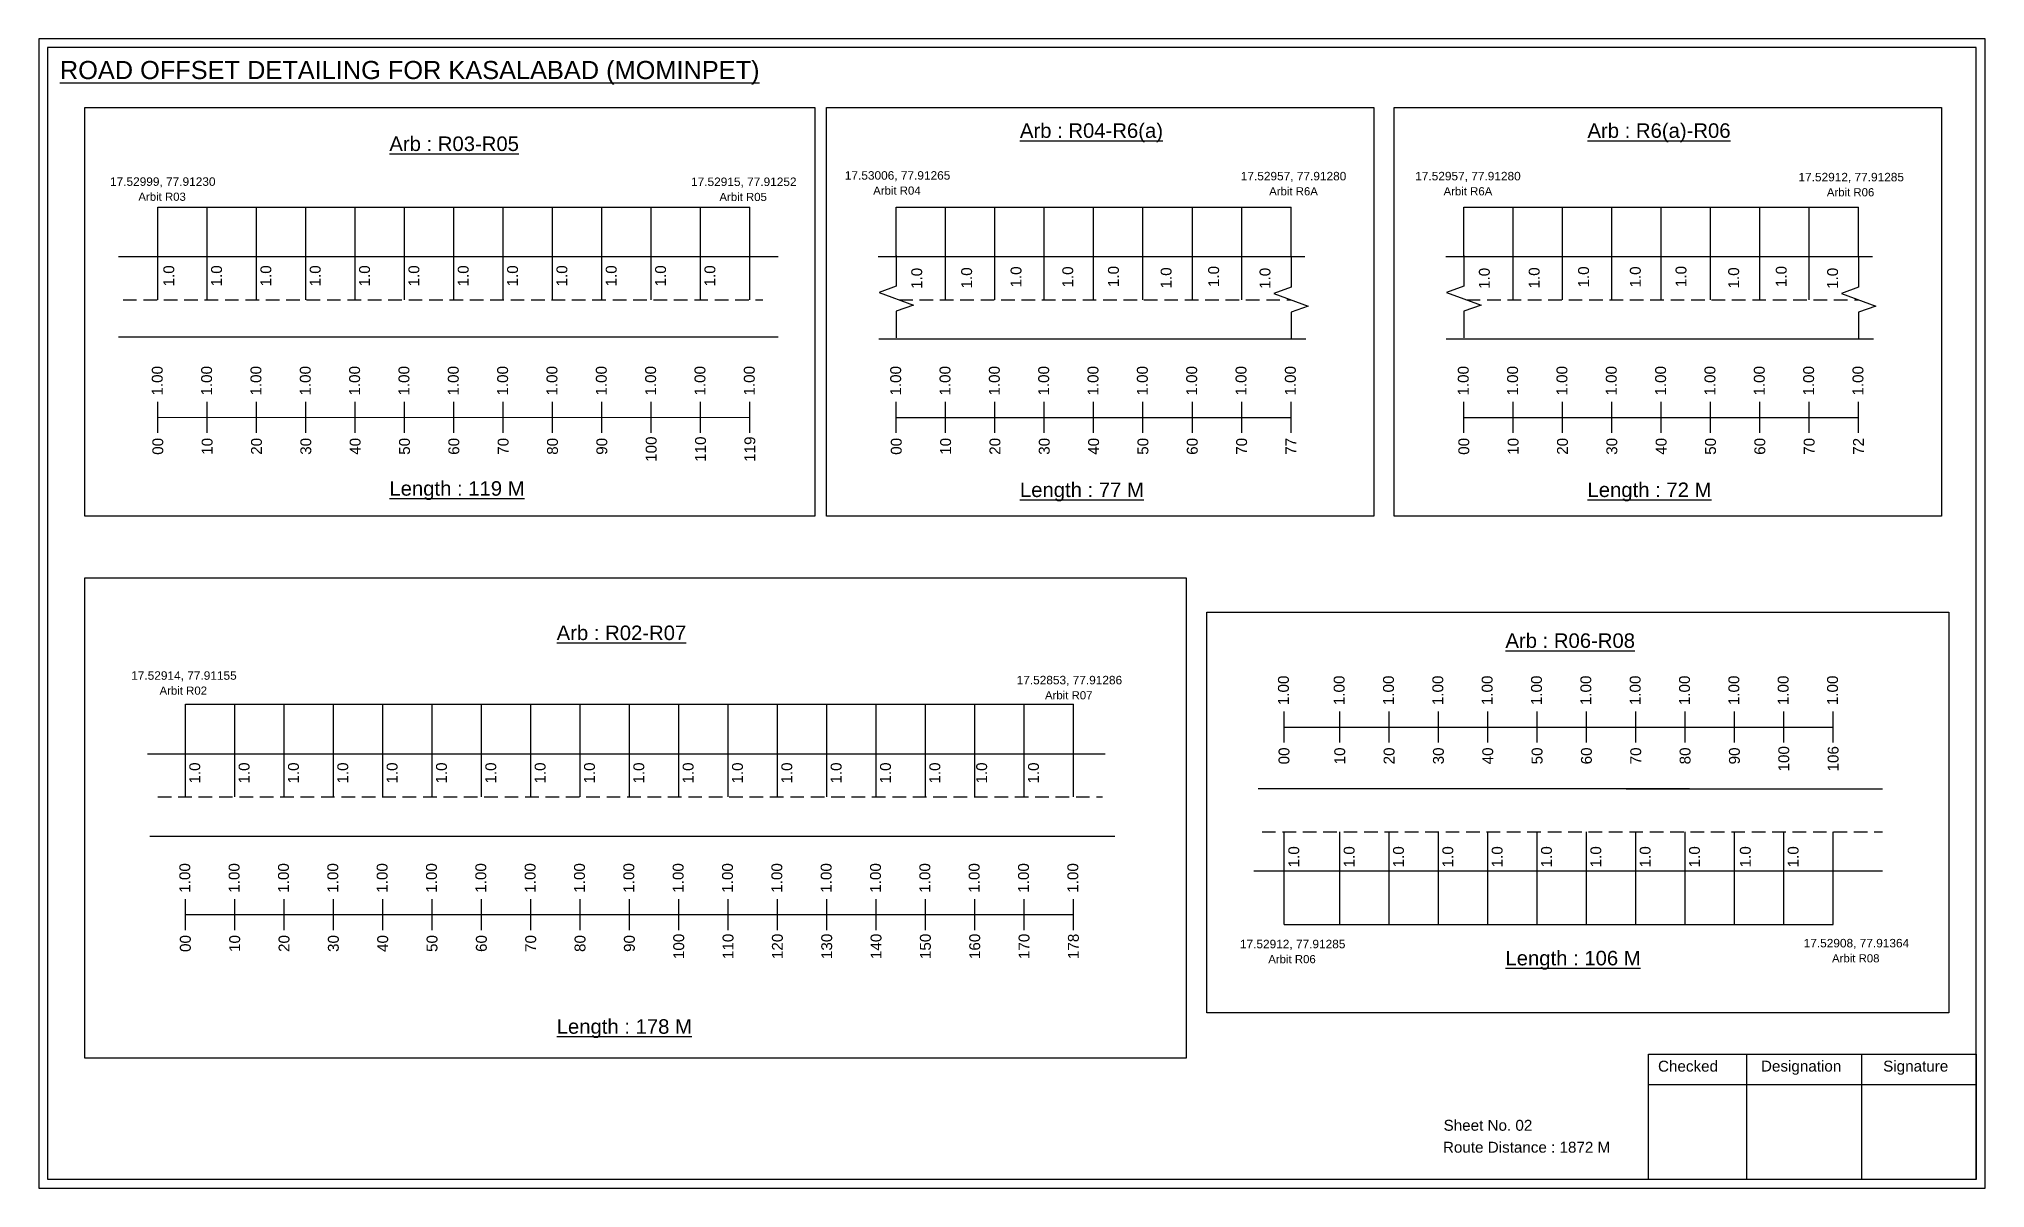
# Model space of a CAD drawing. Header units: inches. Extents: x 657 to 4707, y 164 to 1513.
# Drawn here: x 2024 to 2560, y 164 to 481 of the extents above; entities that cross this region are included whole.
import ezdxf

# ---------------------------------------------------------------- set-up
doc = ezdxf.new("R2010")
doc.units = ezdxf.units.IN
doc.header["$MEASUREMENT"] = 0
doc.linetypes.add('DASHED2', pattern=[0.375, 0.25, -0.125])
doc.layers.add('PDF_Geometry', color=7, linetype='Continuous')
doc.layers.add('PDF_Text', color=5, linetype='Continuous')
doc.styles.add('PDF Arial', font='arial.ttf')
doc.styles.get("Standard").update_dxf_attribs({"font": 'arial.ttf'})

msp = doc.modelspace()

# ---------------------------------------------------------------- texts
at = {"color": 242, "true_color": 0xcd2027}
for s, height, p in [('%%UROAD OFFSET DETAILING FOR KASALABAD (MOMINPET)', 5, (2029.79, 469.56)), ('%%UArb : R04-R6(a)', 4, (2294.44, 453.37)), ('%%UArb : R6(a)-R06', 4, (2450.89, 453.37)), ('%%UArb : R03-R05', 4, (2120.62, 449.74)), ('%%ULength : 119 M', 4, (2120.62, 354.74)), ('%%ULength : 77 M', 4, (2294.44, 354.37)), ('%%ULength : 72 M', 4, (2450.89, 354.37)), ('%%UArb : R02-R07', 4, (2166.74, 314.95)), ('%%UArb : R06-R08', 4, (2428.27, 312.8)), ('%%ULength : 106 M', 4, (2428.27, 225.3)), ('%%ULength : 178 M', 4, (2166.74, 206.45))]:
    msp.add_text(s, height=height, dxfattribs=at).set_placement(p)
at = {"color": 5}
for s, height, p in [('17.52999, 77.91230', 2.34, (2043.61, 440.14)), ('17.52915, 77.91252', 2.34, (2203.78, 440.09)), ('17.53006, 77.91265', 2.34, (2246.17, 441.84)), ('Arbit R04', 2.246, (2253.99, 437.71)), ('17.52957, 77.91280', 2.34, (2355.32, 441.65)), ('17.52957, 77.91280', 2.34, (2403.4, 441.65)), ('17.52912, 77.91285', 2.34, (2509.05, 441.38)), ('Arbit R03', 2.246, (2051.43, 436.02)), ('Arbit R05', 2.246, (2211.6, 435.96)), ('Arbit R6A', 2.246, (2363.14, 437.52)), ('Arbit R6A', 2.246, (2411.22, 437.52)), ('Arbit R06', 2.246, (2516.87, 437.25)), ('17.52914, 77.91155', 2.34, (2049.45, 304.01)), ('Arbit R02', 2.246, (2057.27, 299.89)), ('17.52853, 77.91286', 2.34, (2293.53, 302.75)), ('Arbit R07', 2.246, (2301.35, 298.62)), ('17.52912, 77.91285', 2.34, (2355.08, 230.01)), ('17.52908, 77.91364', 2.34, (2510.48, 230.25)), ('Arbit R06', 2.246, (2362.9, 225.89)), ('Arbit R08', 2.246, (2518.3, 226.12))]:
    msp.add_text(s, height=height, dxfattribs=at).set_placement(p)
for p in [(2061.31, 412.41), (2074.47, 412.41), (2088.07, 412.41), (2101.67, 412.41), (2115.27, 412.41), (2128.87, 412.41), (2142.47, 412.41), (2156.07, 412.41), (2169.67, 412.41), (2183.27, 412.41), (2196.87, 412.41), (2210.47, 412.41), (2267.49, 411.72), (2281.24, 411.85), (2294.86, 412.11), (2309.12, 412.11), (2321.71, 412.23), (2336.23, 411.85), (2349.33, 412.23), (2363.49, 411.73), (2423.95, 411.72), (2437.69, 411.85), (2451.31, 412.11), (2465.57, 412.11), (2478.16, 412.23), (2492.68, 411.85), (2505.79, 412.23), (2519.95, 411.73), (2068.47, 275.39), (2082.07, 275.39), (2095.67, 275.39), (2109.27, 275.39), (2122.87, 275.39), (2136.47, 275.39), (2150.07, 275.39), (2163.67, 275.39), (2177.27, 275.39), (2190.87, 275.39), (2204.47, 275.39), (2218.07, 275.39), (2231.67, 275.39), (2245.27, 275.39), (2258.87, 275.39), (2272.47, 275.39), (2285.38, 275.39), (2299.67, 275.39), (2371.42, 252.31), (2386.68, 252.31), (2400.28, 252.31), (2413.88, 252.31), (2427.48, 252.31), (2441.08, 252.31), (2454.68, 252.31), (2468.28, 252.31), (2481.88, 252.31), (2495.9, 252.31), (2509.08, 252.31)]:
    msp.add_text('1.0', height=3, rotation=90).set_placement(p)
at = {"color": 217, "true_color": 0x93278f}
for s, p in [('1.00', (2058.13, 382.33)), ('1.00', (2071.73, 382.33)), ('1.00', (2085.33, 382.33)), ('1.00', (2098.93, 382.33)), ('1.00', (2112.53, 382.33)), ('1.00', (2126.13, 382.33)), ('1.00', (2139.73, 382.33)), ('1.00', (2153.33, 382.33)), ('1.00', (2166.93, 382.33)), ('1.00', (2180.53, 382.33)), ('1.00', (2194.13, 382.33)), ('1.00', (2207.73, 382.33)), ('1.00', (2221.33, 382.34)), ('1.00', (2261.68, 382.33)), ('1.00', (2275.28, 382.33)), ('1.00', (2288.88, 382.33)), ('1.00', (2302.48, 382.33)), ('1.00', (2316.08, 382.33)), ('1.00', (2329.68, 382.33)), ('1.00', (2343.28, 382.33)), ('1.00', (2356.88, 382.33)), ('1.00', (2370.48, 382.33)), ('1.00', (2418.14, 382.33)), ('1.00', (2431.74, 382.33)), ('1.00', (2445.34, 382.33)), ('1.00', (2458.94, 382.33)), ('1.00', (2472.54, 382.33)), ('1.00', (2486.14, 382.33)), ('1.00', (2499.74, 382.33)), ('1.00', (2513.34, 382.33)), ('1.00', (2526.94, 382.33)), ('00', (2058.28, 366.01)), ('10', (2071.88, 366.01)), ('20', (2085.48, 366.01)), ('30', (2099.08, 366.01)), ('40', (2112.68, 366.01)), ('50', (2126.28, 366.01)), ('60', (2139.88, 366.01)), ('70', (2153.48, 366.01)), ('80', (2167.08, 366.01)), ('90', (2180.68, 366.01)), ('100', (2194.28, 364.06)), ('110', (2207.88, 364.06)), ('119', (2221.48, 364.06)), ('00', (2261.84, 366.01)), ('10', (2275.44, 366.01)), ('20', (2289.04, 366.01)), ('30', (2302.64, 366.01)), ('40', (2316.24, 366.01)), ('50', (2329.84, 366.01)), ('60', (2343.44, 366.01)), ('70', (2357.04, 366.01)), ('77', (2370.64, 366.01)), ('00', (2418.29, 366.01)), ('10', (2431.89, 366.01)), ('20', (2445.49, 366.01)), ('30', (2459.09, 366.01)), ('40', (2472.69, 366.01)), ('50', (2486.29, 366.01)), ('60', (2499.89, 366.01)), ('70', (2513.49, 366.01)), ('72', (2527.09, 366.01)), ('1.00', (2368.57, 297.01)), ('1.00', (2383.93, 297.01)), ('1.00', (2397.53, 297.01)), ('1.00', (2411.13, 297.01)), ('1.00', (2424.73, 297.01)), ('1.00', (2438.33, 297.01)), ('1.00', (2451.93, 297.01)), ('1.00', (2465.53, 297.01)), ('1.00', (2479.13, 297.01)), ('1.00', (2492.73, 297.01)), ('1.00', (2506.33, 297.01)), ('1.00', (2519.93, 297.01)), ('00', (2368.72, 280.69)), ('10', (2384.09, 280.69)), ('20', (2397.69, 280.69)), ('30', (2411.29, 280.69)), ('40', (2424.89, 280.69)), ('50', (2438.49, 280.69)), ('60', (2452.09, 280.69)), ('70', (2465.69, 280.69)), ('80', (2479.29, 280.69)), ('90', (2492.89, 280.69)), ('100', (2506.49, 278.74)), ('106', (2520.09, 278.74)), ('1.00', (2065.72, 245.31)), ('1.00', (2079.32, 245.31)), ('1.00', (2092.92, 245.31)), ('1.00', (2106.52, 245.31)), ('1.00', (2120.12, 245.31)), ('1.00', (2133.72, 245.31)), ('1.00', (2147.32, 245.31)), ('1.00', (2160.92, 245.31)), ('1.00', (2174.52, 245.31)), ('1.00', (2188.12, 245.31)), ('1.00', (2201.72, 245.31)), ('1.00', (2215.32, 245.31)), ('1.00', (2228.92, 245.31)), ('1.00', (2242.52, 245.31)), ('1.00', (2256.12, 245.31)), ('1.00', (2269.72, 245.31)), ('1.00', (2283.32, 245.31)), ('1.00', (2296.92, 245.31)), ('1.00', (2310.52, 245.31)), ('00', (2065.87, 228.99)), ('10', (2079.47, 228.99)), ('20', (2093.07, 228.99)), ('30', (2106.67, 228.99)), ('40', (2120.27, 228.99)), ('50', (2133.87, 228.99)), ('60', (2147.47, 228.99)), ('70', (2161.07, 228.99)), ('80', (2174.67, 228.99)), ('90', (2188.27, 228.99)), ('100', (2201.87, 227.03)), ('110', (2215.47, 227.03)), ('120', (2229.07, 227.03)), ('130', (2242.67, 227.03)), ('140', (2256.27, 227.03)), ('150', (2269.87, 227.03)), ('160', (2283.47, 227.03)), ('170', (2297.07, 227.03)), ('178', (2310.67, 227.03))]:
    msp.add_text(s, height=3, rotation=90, dxfattribs=at).set_placement(p)
for s, p in [('Sheet No. 02', (2411.22, 179.72)), ('Route Distance : 1872 M', (2411.04, 173.67))]:
    msp.add_text(s, height=3).set_placement(p)
at = {"layer": 'PDF_Text', "color": 7, "attachment_point": 7, "style": 'PDF Arial'}
for s, insert, char_height in [('Checked', (2470.33, 195.97), 3.001), ('Designation', (2498.71, 195.13), 3.0006), ('Signature', (2532.39, 195.13), 3.001)]:
    msp.add_mtext(s, dxfattribs=dict(at, insert=insert, char_height=char_height))

# ---------------------------------------------------------------- linework, layer by layer
at = {"color": 5}
for p, q in [((2056.8, 434.27), (2220, 434.27)), ((2260.36, 434.27), (2369.16, 434.27)), ((2416.82, 434.27), (2525.62, 434.27)), ((2064.4, 297.25), (2309.2, 297.25)), ((2367.24, 236.58), (2518.61, 236.58))]:
    msp.add_line(p, q, dxfattribs=at)
for p, q in [((2056.8, 408.74), (2056.8, 434.27)), ((2070.4, 408.74), (2070.4, 434.27)), ((2084, 408.74), (2084, 434.27)), ((2097.6, 408.74), (2097.6, 434.27)), ((2111.2, 408.74), (2111.2, 434.27)), ((2124.8, 408.74), (2124.8, 434.27)), ((2138.4, 408.74), (2138.4, 434.27)), ((2152, 408.74), (2152, 434.27)), ((2165.6, 408.74), (2165.6, 434.27)), ((2179.2, 408.74), (2179.2, 434.27)), ((2192.8, 408.74), (2192.8, 434.27)), ((2206.4, 408.74), (2206.4, 434.27)), ((2220, 408.74), (2220, 434.27)), ((2260.36, 420.63), (2260.36, 434.27)), ((2273.96, 408.74), (2273.96, 434.27)), ((2287.56, 408.74), (2287.56, 434.27)), ((2301.16, 408.74), (2301.16, 434.27)), ((2314.76, 408.74), (2314.76, 434.27)), ((2328.36, 408.74), (2328.36, 434.27)), ((2341.96, 408.74), (2341.96, 434.27)), ((2355.56, 408.74), (2355.56, 434.27)), ((2369.16, 420.62), (2369.16, 434.27)), ((2416.82, 420.63), (2416.82, 434.27)), ((2430.42, 408.74), (2430.42, 434.27)), ((2444.02, 408.74), (2444.02, 434.27)), ((2457.62, 408.74), (2457.62, 434.27)), ((2471.22, 408.74), (2471.22, 434.27)), ((2484.82, 408.74), (2484.82, 434.27)), ((2498.42, 408.74), (2498.42, 434.27)), ((2512.02, 408.74), (2512.02, 434.27)), ((2525.62, 420.62), (2525.62, 434.27)), ((2045.92, 420.62), (2227.83, 420.62)), ((2255.36, 420.62), (2372.98, 420.68)), ((2411.82, 420.62), (2529.43, 420.68)), ((2227.83, 398.43), (2045.92, 398.43)), ((2255.51, 397.93), (2373.29, 397.93)), ((2411.96, 397.93), (2529.74, 397.93)), ((2064.4, 271.71), (2064.4, 297.25)), ((2078, 271.71), (2078, 297.25)), ((2091.6, 271.71), (2091.6, 297.25)), ((2105.2, 271.71), (2105.2, 297.25)), ((2118.8, 271.71), (2118.8, 297.25)), ((2132.4, 271.71), (2132.4, 297.25)), ((2146, 271.71), (2146, 297.25)), ((2159.6, 271.71), (2159.6, 297.25)), ((2173.2, 271.71), (2173.2, 297.25)), ((2186.8, 271.71), (2186.8, 297.25)), ((2200.4, 271.71), (2200.4, 297.25)), ((2214, 271.71), (2214, 297.25)), ((2227.6, 271.71), (2227.6, 297.25)), ((2241.2, 271.71), (2241.2, 297.25)), ((2254.8, 271.71), (2254.8, 297.25)), ((2268.4, 271.71), (2268.4, 297.25)), ((2282, 271.71), (2282, 297.25)), ((2295.6, 271.71), (2295.6, 297.25)), ((2309.2, 271.71), (2309.2, 297.25)), ((2053.9, 283.6), (2317.94, 283.6)), ((2479.01, 273.99), (2360.15, 273.99)), ((2461.53, 273.99), (2532.21, 273.99)), ((2054.57, 260.91), (2320.56, 260.91)), ((2367.24, 236.58), (2367.24, 262.11)), ((2382.61, 236.58), (2382.61, 262.11)), ((2396.21, 236.58), (2396.21, 262.11)), ((2409.81, 236.58), (2409.81, 262.11)), ((2423.41, 236.58), (2423.41, 262.11)), ((2437.01, 236.58), (2437.01, 262.11)), ((2450.61, 236.58), (2450.61, 262.11)), ((2464.21, 236.58), (2464.21, 262.11)), ((2477.81, 236.58), (2477.81, 262.11)), ((2491.41, 236.58), (2491.41, 262.11)), ((2505.01, 236.58), (2505.01, 262.11)), ((2518.61, 236.58), (2518.61, 262.11)), ((2358.95, 251.31), (2532.21, 251.31))]:
    msp.add_line(p, q)
at = {"linetype": 'DASHED2', "ltscale": 15}
for p, q in [((2047.19, 408.74), (2223.61, 408.74)), ((2261.12, 408.74), (2369.16, 408.74)), ((2417.58, 408.74), (2525.62, 408.74)), ((2056.78, 271.71), (2317.21, 271.71)), ((2361.18, 262.11), (2532.21, 262.11))]:
    msp.add_line(p, q, dxfattribs=at)
at = {"color": 217, "true_color": 0x93278f}
for p, q in [((2056.8, 372.04), (2056.8, 380.59)), ((2056.8, 376.31), (2220, 376.34)), ((2070.4, 372.04), (2070.4, 380.59)), ((2084, 372.04), (2084, 380.59)), ((2097.6, 372.04), (2097.6, 380.59)), ((2111.2, 372.04), (2111.2, 380.59)), ((2124.8, 372.04), (2124.8, 380.59)), ((2138.4, 372.04), (2138.4, 380.59)), ((2152, 372.04), (2152, 380.59)), ((2165.6, 372.04), (2165.6, 380.59)), ((2179.2, 372.04), (2179.2, 380.59)), ((2192.8, 372.04), (2192.8, 380.59)), ((2206.4, 372.04), (2206.4, 380.59)), ((2220, 372.04), (2220, 380.59)), ((2260.36, 372.04), (2260.36, 380.59)), ((2260.36, 376.31), (2369.16, 376.31)), ((2273.96, 372.04), (2273.96, 380.59)), ((2287.56, 372.04), (2287.56, 380.59)), ((2301.16, 372.04), (2301.16, 380.59)), ((2314.76, 372.04), (2314.76, 380.59)), ((2328.36, 372.04), (2328.36, 380.59)), ((2341.96, 372.04), (2341.96, 380.59)), ((2355.56, 372.04), (2355.56, 380.59)), ((2369.16, 372.04), (2369.16, 380.59)), ((2416.82, 372.04), (2416.82, 380.59)), ((2416.82, 376.31), (2525.62, 376.31)), ((2430.42, 372.04), (2430.42, 380.59)), ((2444.02, 372.04), (2444.02, 380.59)), ((2457.62, 372.04), (2457.62, 380.59)), ((2471.22, 372.04), (2471.22, 380.59)), ((2484.82, 372.04), (2484.82, 380.59)), ((2498.42, 372.04), (2498.42, 380.59)), ((2512.02, 372.04), (2512.02, 380.59)), ((2525.62, 372.04), (2525.62, 380.59)), ((2367.24, 286.72), (2367.24, 295.28)), ((2382.61, 286.72), (2382.61, 295.28)), ((2396.21, 286.72), (2396.21, 295.28)), ((2409.81, 286.72), (2409.81, 295.28)), ((2423.41, 286.72), (2423.41, 295.28)), ((2437.01, 286.72), (2437.01, 295.28)), ((2450.61, 286.72), (2450.61, 295.28)), ((2464.21, 286.72), (2464.21, 295.28)), ((2477.81, 286.72), (2477.81, 295.28)), ((2491.41, 286.72), (2491.41, 295.28)), ((2505.01, 286.72), (2505.01, 295.28)), ((2518.61, 286.72), (2518.61, 295.28)), ((2367.24, 290.99), (2518.61, 290.99)), ((2064.4, 235.01), (2064.4, 243.57)), ((2078, 235.01), (2078, 243.57)), ((2091.6, 235.01), (2091.6, 243.57)), ((2105.2, 235.01), (2105.2, 243.57)), ((2118.8, 235.01), (2118.8, 243.57)), ((2132.4, 235.01), (2132.4, 243.57)), ((2146, 235.01), (2146, 243.57)), ((2159.6, 235.01), (2159.6, 243.57)), ((2173.2, 235.01), (2173.2, 243.57)), ((2186.8, 235.01), (2186.8, 243.57)), ((2200.4, 235.01), (2200.4, 243.57)), ((2214, 235.01), (2214, 243.57)), ((2227.6, 235.01), (2227.6, 243.57)), ((2241.2, 235.01), (2241.2, 243.57)), ((2254.8, 235.01), (2254.8, 243.57)), ((2268.4, 235.01), (2268.4, 243.57)), ((2282, 235.01), (2282, 243.57)), ((2295.6, 235.01), (2295.6, 243.57)), ((2309.2, 235.01), (2309.2, 243.57)), ((2064.4, 239.28), (2309.2, 239.33))]:
    msp.add_line(p, q, dxfattribs=at)
for points in [[(2036.71, 461.76), (2237.94, 461.76), (2237.94, 349.08), (2036.71, 349.08)], [(2241.13, 461.76), (2391.98, 461.76), (2391.98, 349.08), (2241.13, 349.08)], [(2397.59, 461.76), (2548.44, 461.76), (2548.44, 349.08), (2397.59, 349.08)], [(2036.71, 332.09), (2340.22, 332.09), (2340.22, 199.72), (2036.71, 199.72)], [(2345.92, 322.66), (2550.48, 322.66), (2550.48, 212.17), (2345.92, 212.17)]]:
    msp.add_lwpolyline(points, close=True)
at = {"linetype": 'Continuous'}
for points in [[(2260.34, 420.9), (2260.34, 412.47), (2255.6, 410.75), (2265.08, 407.29), (2260.34, 405.57), (2260.34, 398.22)], [(2369.16, 420.62), (2369.16, 412.19), (2364.42, 410.46), (2373.9, 407.01), (2369.16, 405.28), (2369.16, 397.93)], [(2416.8, 420.9), (2416.8, 412.47), (2412.05, 410.75), (2421.54, 407.29), (2416.8, 405.57), (2416.8, 398.22)], [(2525.62, 420.62), (2525.62, 412.19), (2520.87, 410.46), (2530.36, 407.01), (2525.62, 405.28), (2525.62, 397.93)]]:
    msp.add_lwpolyline(points, dxfattribs=at)
at = {"layer": 'PDF_Geometry'}
for points in [[(2024.01, 480.63), (2024.01, 163.92), (2560.49, 163.92), (2560.49, 480.63)], [(2026.34, 478.3), (2026.34, 166.34), (2558.07, 166.34), (2558.07, 478.3)]]:
    msp.add_lwpolyline(points, close=True, dxfattribs=at)
at = {"layer": 'PDF_Geometry', "color": 242, "true_color": 0xcc1f26}
msp.add_lwpolyline([(2558.07, 166.24), (2467.72, 166.24), (2467.72, 200.86), (2558.07, 200.86)], close=True, dxfattribs=at)
for points in [[(2494.71, 200.86), (2494.71, 166.24)], [(2526.43, 200.86), (2526.43, 166.24)], [(2467.72, 192.48), (2558.07, 192.48)]]:
    msp.add_lwpolyline(points, dxfattribs=at)

msp.set_redraw_order([(e.dxf.handle, doc.entitydb.next_handle()) for e in msp.query("TEXT MTEXT ATTDEF DIMENSION ARC_DIMENSION")])  # texts and dimensions are drawn at this point

doc.saveas('drawing.dxf')
